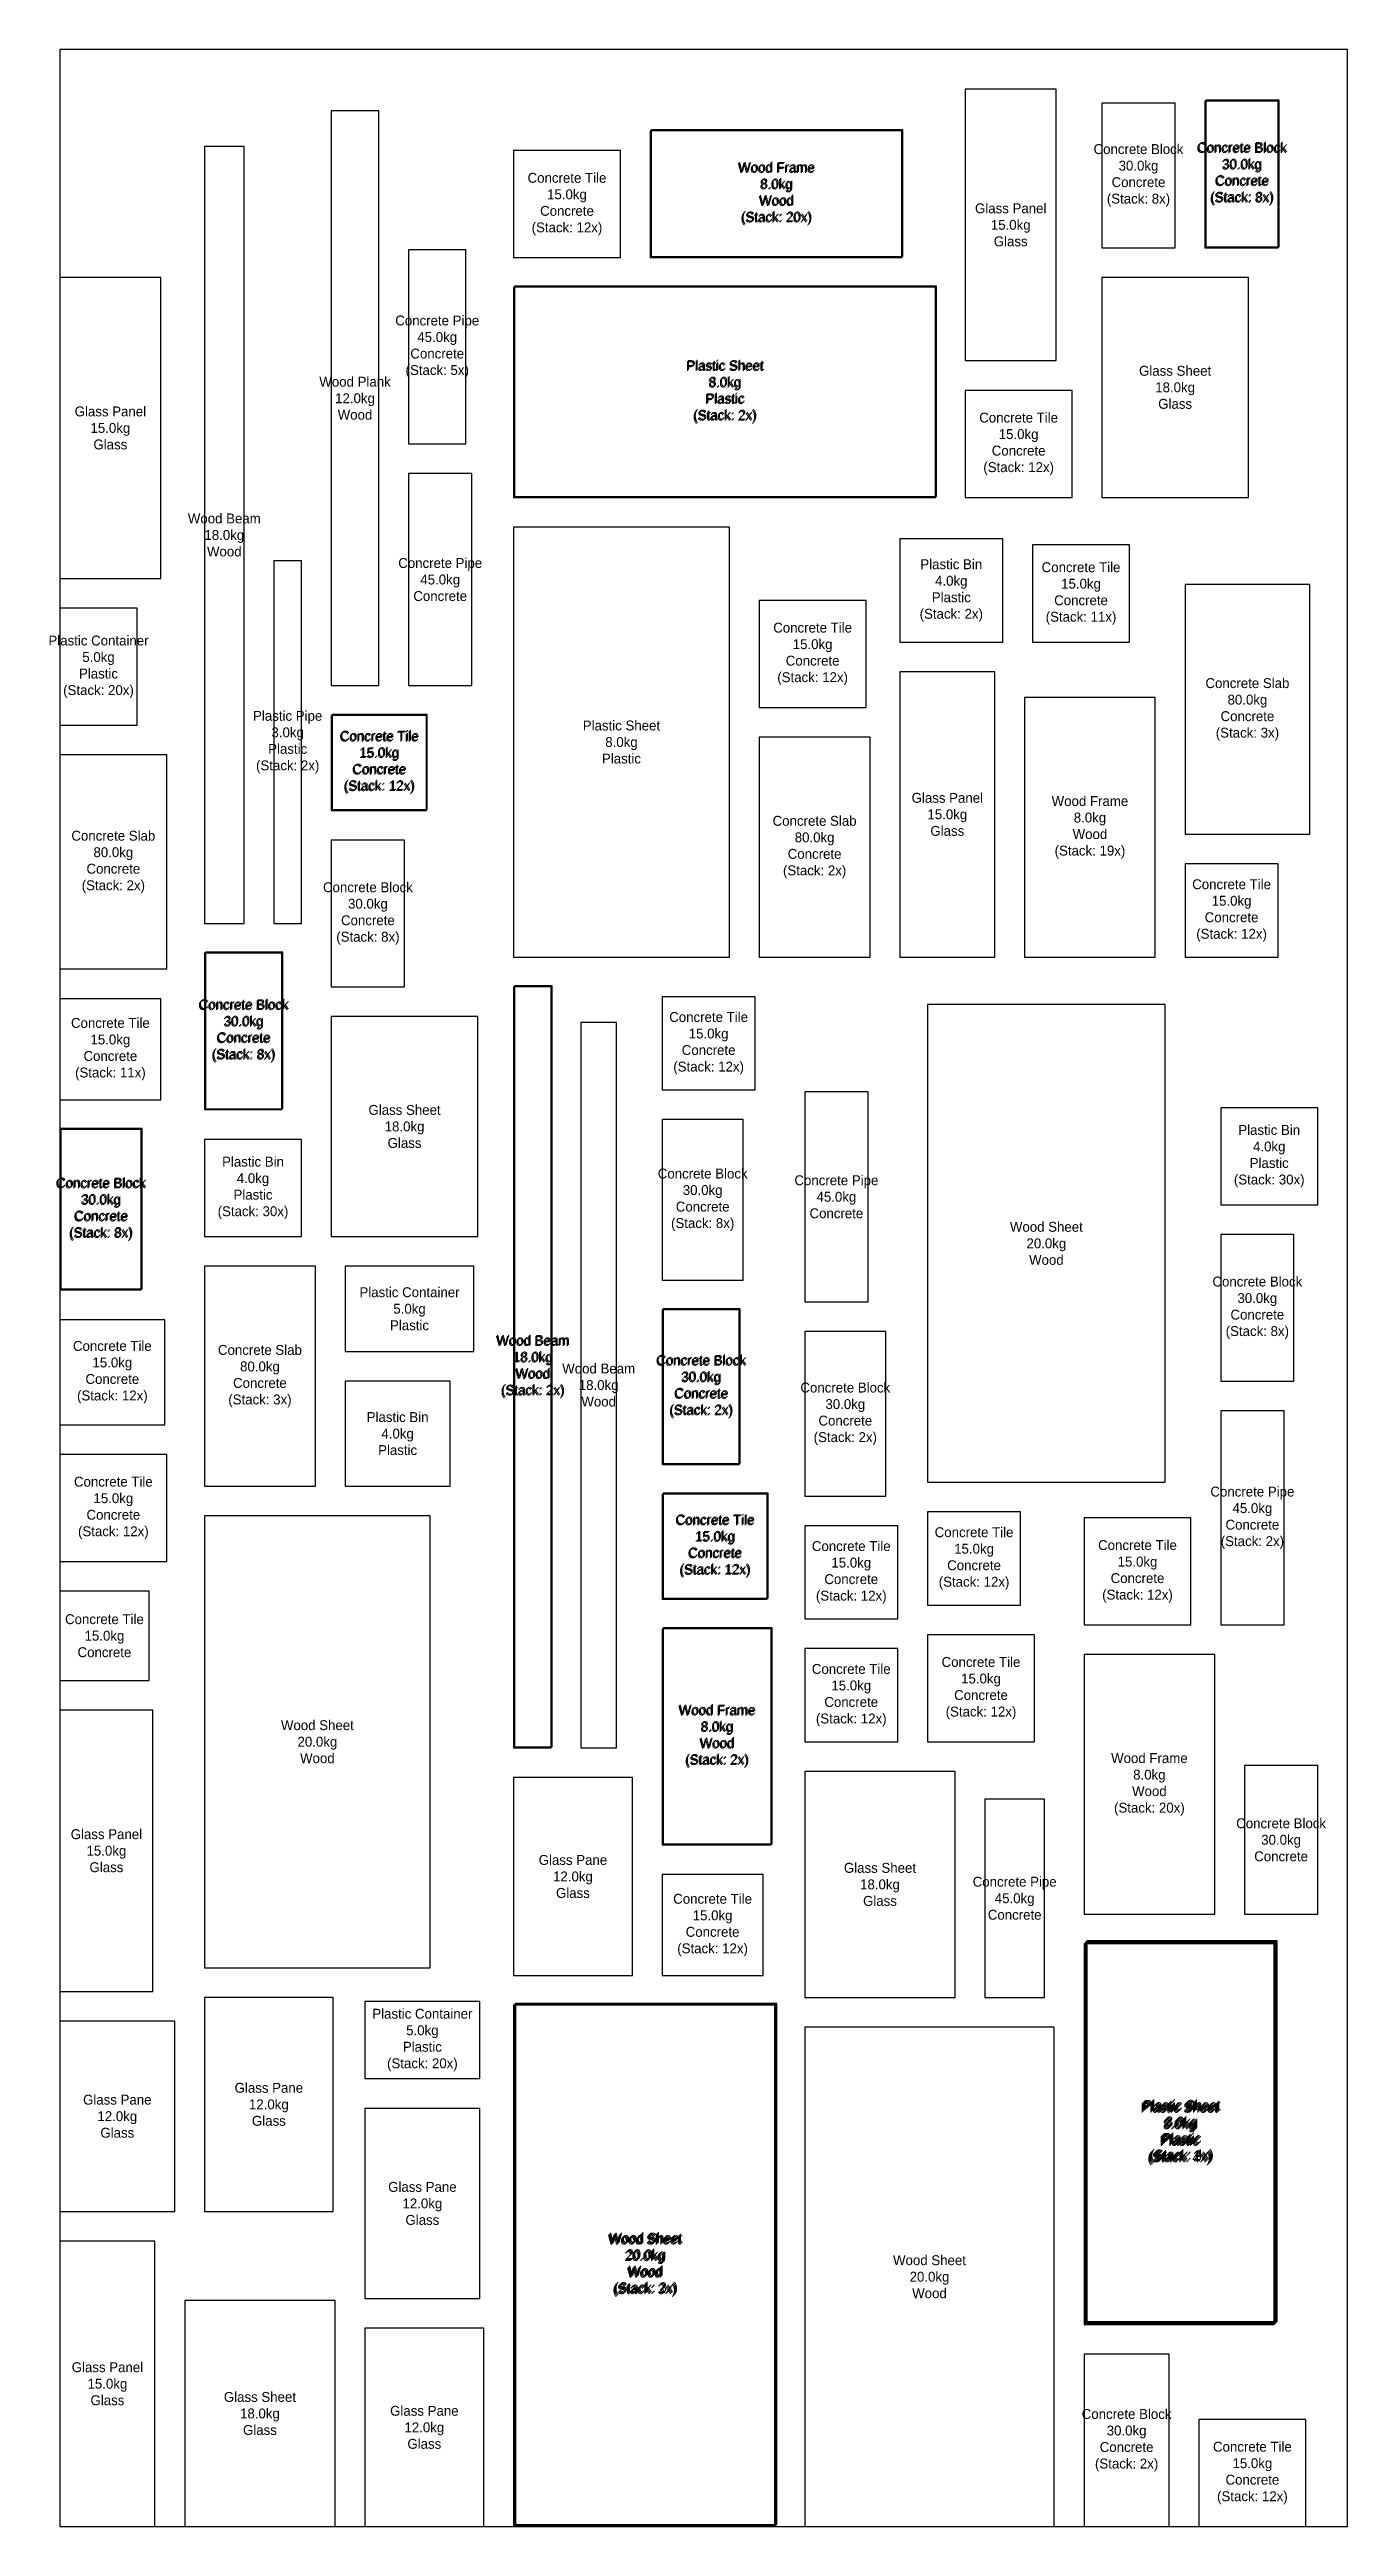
# Model space of a CAD drawing. Header units: metres. Extents: x -8 to 650, y 0 to 4050.
# Drawn here: x -5 to 650, y 1400 to 2650 of the extents above; entities that cross this region are included whole.
import ezdxf

# ---------------------------------------------------------------- set-up
doc = ezdxf.new("R2010")
doc.units = ezdxf.units.M

msp = doc.modelspace()

# ---------------------------------------------------------------- texts
at = {"char_height": 5, "attachment_point": 5}
for s, insert in [('Concrete Block\\P30.0kg\\PConcrete\\P(Stack: 8x)', (544.5, 2586.5)), ('Concrete Block\\P30.0kg\\PConcrete\\P(Stack: 8x)', (596.5, 2587)), ('Concrete Block\\P30.0kg\\PConcrete\\P(Stack: 8x)', (597, 2587.5)), ('Concrete Tile\\P15.0kg\\PConcrete\\P(Stack: 12x)', (256, 2572)), ('Wood Frame\\P8.0kg\\PWood\\P(Stack: 20x)', (361.5, 2577)), ('Wood Frame\\P8.0kg\\PWood\\P(Stack: 20x)', (362, 2577.5)), ('Glass Panel\\P15.0kg\\PGlass', (480, 2561.5)), ('Concrete Pipe\\P45.0kg\\PConcrete\\P(Stack: 5x)', (190.5, 2500)), ('Plastic Sheet\\P8.0kg\\PPlastic\\P(Stack: 2x)', (335.5, 2477)), ('Plastic Sheet\\P8.0kg\\PPlastic\\P(Stack: 2x)', (336, 2477.5)), ('Glass Sheet\\P18.0kg\\PGlass', (563, 2479.5)), ('Wood Plank\\P12.0kg\\PWood', (149, 2474)), ('Glass Panel\\P15.0kg\\PGlass', (25.5, 2459)), ('Concrete Tile\\P15.0kg\\PConcrete\\P(Stack: 12x)', (484, 2451)), ('Wood Beam\\P18.0kg\\PWood', (83, 2405)), ('Concrete Pipe\\P45.0kg\\PConcrete', (192, 2382.5)), ('Plastic Bin\\P4.0kg\\PPlastic\\P(Stack: 2x)', (450, 2377)), ('Concrete Tile\\P15.0kg\\PConcrete\\P(Stack: 11x)', (515.5, 2375.5)), ('Plastic Container\\P5.0kg\\PPlastic\\P(Stack: 20x)', (19.5, 2338.5)), ('Concrete Tile\\P15.0kg\\PConcrete\\P(Stack: 12x)', (380, 2345)), ('Concrete Slab\\P80.0kg\\PConcrete\\P(Stack: 3x)', (599.5, 2317)), ('Plastic Pipe\\P3.0kg\\PPlastic\\P(Stack: 2x)', (115, 2300.5)), ('Concrete Tile\\P15.0kg\\PConcrete\\P(Stack: 12x)', (161, 2290)), ('Concrete Tile\\P15.0kg\\PConcrete\\P(Stack: 12x)', (161.5, 2290.5)), ('Plastic Sheet\\P8.0kg\\PPlastic', (283.5, 2300.5)), ('Glass Panel\\P15.0kg\\PGlass', (448, 2264)), ('Concrete Slab\\P80.0kg\\PConcrete\\P(Stack: 2x)', (381, 2247.5)), ('Wood Frame\\P8.0kg\\PWood\\P(Stack: 19x)', (520, 2257.5)), ('Concrete Slab\\P80.0kg\\PConcrete\\P(Stack: 2x)', (27, 2240)), ('Concrete Block\\P30.0kg\\PConcrete\\P(Stack: 8x)', (155.5, 2214)), ('Concrete Tile\\P15.0kg\\PConcrete\\P(Stack: 12x)', (591.5, 2215.5)), ('Concrete Block\\P30.0kg\\PConcrete\\P(Stack: 8x)', (92.5, 2154.5)), ('Concrete Block\\P30.0kg\\PConcrete\\P(Stack: 8x)', (93, 2155)), ('Concrete Tile\\P15.0kg\\PConcrete\\P(Stack: 12x)', (327.5, 2148.5)), ('Concrete Tile\\P15.0kg\\PConcrete\\P(Stack: 11x)', (25.5, 2145.5)), ('Glass Sheet\\P18.0kg\\PGlass', (174, 2106.5)), ('Plastic Bin\\P4.0kg\\PPlastic\\P(Stack: 30x)', (610.5, 2091.5)), ('Plastic Bin\\P4.0kg\\PPlastic\\P(Stack: 30x)', (97.5, 2075.5)), ('Concrete Block\\P30.0kg\\PConcrete\\P(Stack: 8x)', (20.5, 2064.5)), ('Concrete Block\\P30.0kg\\PConcrete\\P(Stack: 8x)', (21, 2065)), ('Concrete Block\\P30.0kg\\PConcrete\\P(Stack: 8x)', (324.5, 2069.5)), ('Concrete Pipe\\P45.0kg\\PConcrete', (392, 2071)), ('Wood Sheet\\P20.0kg\\PWood', (498, 2047.5)), ('Plastic Container\\P5.0kg\\PPlastic', (176.5, 2014.5)), ('Concrete Block\\P30.0kg\\PConcrete\\P(Stack: 8x)', (604.5, 2015)), ('Wood Beam\\P18.0kg\\PWood\\P(Stack: 2x)', (238.5, 1985)), ('Wood Beam\\P18.0kg\\PWood\\P(Stack: 2x)', (239, 1985.5)), ('Concrete Tile\\P15.0kg\\PConcrete\\P(Stack: 12x)', (26.5, 1982.5)), ('Concrete Slab\\P80.0kg\\PConcrete\\P(Stack: 3x)', (101, 1980.5)), ('Concrete Block\\P30.0kg\\PConcrete\\P(Stack: 2x)', (323.5, 1975)), ('Concrete Block\\P30.0kg\\PConcrete\\P(Stack: 2x)', (324, 1975.5)), ('Wood Beam\\P18.0kg\\PWood', (272, 1976)), ('Concrete Block\\P30.0kg\\PConcrete\\P(Stack: 2x)', (396.5, 1961.5)), ('Plastic Bin\\P4.0kg\\PPlastic', (170.5, 1951.5)), ('Concrete Tile\\P15.0kg\\PConcrete\\P(Stack: 12x)', (27, 1914)), ('Concrete Pipe\\P45.0kg\\PConcrete\\P(Stack: 2x)', (602, 1909)), ('Concrete Tile\\P15.0kg\\PConcrete\\P(Stack: 12x)', (330.5, 1894.5)), ('Concrete Tile\\P15.0kg\\PConcrete\\P(Stack: 12x)', (331, 1895)), ('Concrete Tile\\P15.0kg\\PConcrete\\P(Stack: 12x)', (461.5, 1888.5)), ('Concrete Tile\\P15.0kg\\PConcrete\\P(Stack: 12x)', (399.5, 1881.5)), ('Concrete Tile\\P15.0kg\\PConcrete\\P(Stack: 12x)', (544, 1882)), ('Concrete Tile\\P15.0kg\\PConcrete', (22.5, 1849.5)), ('Concrete Tile\\P15.0kg\\PConcrete\\P(Stack: 12x)', (465, 1823)), ('Concrete Tile\\P15.0kg\\PConcrete\\P(Stack: 12x)', (399.5, 1819.5)), ('Wood Frame\\P8.0kg\\PWood\\P(Stack: 2x)', (331.5, 1798.5)), ('Wood Frame\\P8.0kg\\PWood\\P(Stack: 2x)', (332, 1799)), ('Wood Sheet\\P20.0kg\\PWood', (130, 1796)), ('Wood Frame\\P8.0kg\\PWood\\P(Stack: 20x)', (550, 1774.5)), ('Glass Panel\\P15.0kg\\PGlass', (23.5, 1741)), ('Concrete Block\\P30.0kg\\PConcrete', (616.5, 1746.5)), ('Glass Pane\\P12.0kg\\PGlass', (259, 1728)), ('Glass Sheet\\P18.0kg\\PGlass', (414, 1724)), ('Concrete Pipe\\P45.0kg\\PConcrete', (482, 1717)), ('Concrete Tile\\P15.0kg\\PConcrete\\P(Stack: 12x)', (329.5, 1703.5)), ('Plastic Container\\P5.0kg\\PPlastic\\P(Stack: 20x)', (183, 1645.5)), ('Glass Pane\\P12.0kg\\PGlass', (29, 1607)), ('Glass Pane\\P12.0kg\\PGlass', (105.5, 1613)), ('Plastic Sheet\\P8.0kg\\PPlastic\\P(Stack: 4x)', (565, 1598)), ('Plastic Sheet\\P8.0kg\\PPlastic\\P(Stack: 2x)', (565.5, 1598.5)), ('Plastic Sheet\\P8.0kg\\PPlastic\\P(Stack: 3x)', (566, 1599)), ('Plastic Sheet\\P8.0kg\\PPlastic\\P(Stack: 4x)', (566.5, 1599.5)), ('Glass Pane\\P12.0kg\\PGlass', (183, 1563)), ('Wood Sheet\\P20.0kg\\PWood\\P(Stack: 3x)', (295, 1531.5)), ('Wood Sheet\\P20.0kg\\PWood\\P(Stack: 2x)', (295.5, 1532)), ('Wood Sheet\\P20.0kg\\PWood\\P(Stack: 3x)', (296, 1532.5)), ('Wood Sheet\\P20.0kg\\PWood', (439, 1526)), ('Glass Panel\\P15.0kg\\PGlass', (24, 1472)), ('Glass Sheet\\P18.0kg\\PGlass', (101, 1457)), ('Glass Pane\\P12.0kg\\PGlass', (184, 1450)), ('Concrete Block\\P30.0kg\\PConcrete\\P(Stack: 2x)', (538.5, 1443.5)), ('Concrete Tile\\P15.0kg\\PConcrete\\P(Stack: 12x)', (602, 1427))]:
    msp.add_mtext(s, dxfattribs=dict(at, insert=insert))

# ---------------------------------------------------------------- linework, layer by layer
for points in [[(0, 1400), (650, 1400), (650, 2650), (0, 2650), (0, 1400)], [(457, 2493), (503, 2493), (503, 2630), (457, 2630), (457, 2493)], [(137, 2329), (161, 2329), (161, 2619), (137, 2619), (137, 2329)], [(526, 2550), (563, 2550), (563, 2623), (526, 2623), (526, 2550)], [(578, 2550), (615, 2550), (615, 2624), (578, 2624), (578, 2550)], [(578.5, 2550.5), (615.5, 2550.5), (615.5, 2624.5), (578.5, 2624.5), (578.5, 2550.5)], [(73, 2209), (93, 2209), (93, 2601), (73, 2601), (73, 2209)], [(298, 2545), (425, 2545), (425, 2609), (298, 2609), (298, 2545)], [(298.5, 2545.5), (425.5, 2545.5), (425.5, 2609.5), (298.5, 2609.5), (298.5, 2545.5)], [(229, 2545), (283, 2545), (283, 2599), (229, 2599), (229, 2545)], [(176, 2451), (205, 2451), (205, 2549), (176, 2549), (176, 2451)], [(0, 2383), (51, 2383), (51, 2535), (0, 2535), (0, 2383)], [(229, 2424), (442, 2424), (442, 2530), (229, 2530), (229, 2424)], [(229.5, 2424.5), (442.5, 2424.5), (442.5, 2530.5), (229.5, 2530.5), (229.5, 2424.5)], [(526, 2424), (600, 2424), (600, 2535), (526, 2535), (526, 2424)], [(457, 2424), (511, 2424), (511, 2478), (457, 2478), (457, 2424)], [(176, 2329), (208, 2329), (208, 2436), (176, 2436), (176, 2329)], [(229, 2192), (338, 2192), (338, 2409), (229, 2409), (229, 2192)], [(424, 2351), (476, 2351), (476, 2403), (424, 2403), (424, 2351)], [(491, 2351), (540, 2351), (540, 2400), (491, 2400), (491, 2351)], [(108, 2209), (122, 2209), (122, 2392), (108, 2392), (108, 2209)], [(568, 2254), (631, 2254), (631, 2380), (568, 2380), (568, 2254)], [(0, 2309), (39, 2309), (39, 2368), (0, 2368), (0, 2309)], [(353, 2318), (407, 2318), (407, 2372), (353, 2372), (353, 2318)], [(424, 2192), (472, 2192), (472, 2336), (424, 2336), (424, 2192)], [(137, 2266), (185, 2266), (185, 2314), (137, 2314), (137, 2266)], [(137.5, 2266.5), (185.5, 2266.5), (185.5, 2314.5), (137.5, 2314.5), (137.5, 2266.5)], [(487, 2192), (553, 2192), (553, 2323), (487, 2323), (487, 2192)], [(353, 2192), (409, 2192), (409, 2303), (353, 2303), (353, 2192)], [(0, 2186), (54, 2186), (54, 2294), (0, 2294), (0, 2186)], [(137, 2177), (174, 2177), (174, 2251), (137, 2251), (137, 2177)], [(568, 2192), (615, 2192), (615, 2239), (568, 2239), (568, 2192)], [(73, 2115), (112, 2115), (112, 2194), (73, 2194), (73, 2115)], [(73.5, 2115.5), (112.5, 2115.5), (112.5, 2194.5), (73.5, 2194.5), (73.5, 2115.5)], [(229, 1793), (248, 1793), (248, 2177), (229, 2177), (229, 1793)], [(229.5, 1793.5), (248.5, 1793.5), (248.5, 2177.5), (229.5, 2177.5), (229.5, 1793.5)], [(0, 2120), (51, 2120), (51, 2171), (0, 2171), (0, 2120)], [(304, 2125), (351, 2125), (351, 2172), (304, 2172), (304, 2125)], [(438, 1927), (558, 1927), (558, 2168), (438, 2168), (438, 1927)], [(137, 2051), (211, 2051), (211, 2162), (137, 2162), (137, 2051)], [(263, 1793), (281, 1793), (281, 2159), (263, 2159), (263, 1793)], [(376, 2018), (408, 2018), (408, 2124), (376, 2124), (376, 2018)], [(586, 2067), (635, 2067), (635, 2116), (586, 2116), (586, 2067)], [(0, 2024), (41, 2024), (41, 2105), (0, 2105), (0, 2024)], [(0.5, 2024.5), (41.5, 2024.5), (41.5, 2105.5), (0.5, 2105.5), (0.5, 2024.5)], [(73, 2051), (122, 2051), (122, 2100), (73, 2100), (73, 2051)], [(304, 2029), (345, 2029), (345, 2110), (304, 2110), (304, 2029)], [(586, 1978), (623, 1978), (623, 2052), (586, 2052), (586, 1978)], [(73, 1925), (129, 1925), (129, 2036), (73, 2036), (73, 1925)], [(144, 1993), (209, 1993), (209, 2036), (144, 2036), (144, 1993)], [(304, 1936), (343, 1936), (343, 2014), (304, 2014), (304, 1936)], [(304.5, 1936.5), (343.5, 1936.5), (343.5, 2014.5), (304.5, 2014.5), (304.5, 1936.5)], [(0, 1956), (53, 1956), (53, 2009), (0, 2009), (0, 1956)], [(376, 1920), (417, 1920), (417, 2003), (376, 2003), (376, 1920)], [(144, 1925), (197, 1925), (197, 1978), (144, 1978), (144, 1925)], [(586, 1855), (618, 1855), (618, 1963), (586, 1963), (586, 1855)], [(0, 1887), (54, 1887), (54, 1941), (0, 1941), (0, 1887)], [(304, 1868), (357, 1868), (357, 1921), (304, 1921), (304, 1868)], [(304.5, 1868.5), (357.5, 1868.5), (357.5, 1921.5), (304.5, 1921.5), (304.5, 1868.5)], [(73, 1682), (187, 1682), (187, 1910), (73, 1910), (73, 1682)], [(376, 1858), (423, 1858), (423, 1905), (376, 1905), (376, 1858)], [(438, 1865), (485, 1865), (485, 1912), (438, 1912), (438, 1865)], [(517, 1855), (571, 1855), (571, 1909), (517, 1909), (517, 1855)], [(0, 1827), (45, 1827), (45, 1872), (0, 1872), (0, 1827)], [(304, 1744), (359, 1744), (359, 1853), (304, 1853), (304, 1744)], [(304.5, 1744.5), (359.5, 1744.5), (359.5, 1853.5), (304.5, 1853.5), (304.5, 1744.5)], [(438, 1796), (492, 1796), (492, 1850), (438, 1850), (438, 1796)], [(376, 1796), (423, 1796), (423, 1843), (376, 1843), (376, 1796)], [(517, 1709), (583, 1709), (583, 1840), (517, 1840), (517, 1709)], [(0, 1670), (47, 1670), (47, 1812), (0, 1812), (0, 1670)], [(229, 1678), (289, 1678), (289, 1778), (229, 1778), (229, 1678)], [(376, 1667), (452, 1667), (452, 1781), (376, 1781), (376, 1667)], [(598, 1709), (635, 1709), (635, 1784), (598, 1784), (598, 1709)], [(467, 1667), (497, 1667), (497, 1767), (467, 1767), (467, 1667)], [(304, 1678), (355, 1678), (355, 1729), (304, 1729), (304, 1678)], [(517, 1502), (613, 1502), (613, 1694), (517, 1694), (517, 1502)], [(517.5, 1502.5), (613.5, 1502.5), (613.5, 1694.5), (517.5, 1694.5), (517.5, 1502.5)], [(518, 1503), (614, 1503), (614, 1695), (518, 1695), (518, 1503)], [(518.5, 1503.5), (614.5, 1503.5), (614.5, 1695.5), (518.5, 1695.5), (518.5, 1503.5)], [(73, 1559), (138, 1559), (138, 1667), (73, 1667), (73, 1559)], [(154, 1626), (212, 1626), (212, 1665), (154, 1665), (154, 1626)], [(229, 1400), (361, 1400), (361, 1663), (229, 1663), (229, 1400)], [(229.5, 1400.5), (361.5, 1400.5), (361.5, 1663.5), (229.5, 1663.5), (229.5, 1400.5)], [(230, 1401), (362, 1401), (362, 1664), (230, 1664), (230, 1401)], [(0, 1559), (58, 1559), (58, 1655), (0, 1655), (0, 1559)], [(376, 1400), (502, 1400), (502, 1652), (376, 1652), (376, 1400)], [(154, 1515), (212, 1515), (212, 1611), (154, 1611), (154, 1515)], [(0, 1400), (48, 1400), (48, 1544), (0, 1544), (0, 1400)], [(63, 1400), (139, 1400), (139, 1514), (63, 1514), (63, 1400)], [(154, 1400), (214, 1400), (214, 1500), (154, 1500), (154, 1400)], [(517, 1400), (560, 1400), (560, 1487), (517, 1487), (517, 1400)], [(575, 1400), (629, 1400), (629, 1454), (575, 1454), (575, 1400)]]:
    msp.add_lwpolyline(points, close=True)

msp.set_redraw_order([(e.dxf.handle, doc.entitydb.next_handle()) for e in msp.query("TEXT MTEXT ATTDEF DIMENSION ARC_DIMENSION")])  # texts and dimensions are drawn at this point

doc.saveas('drawing.dxf')
